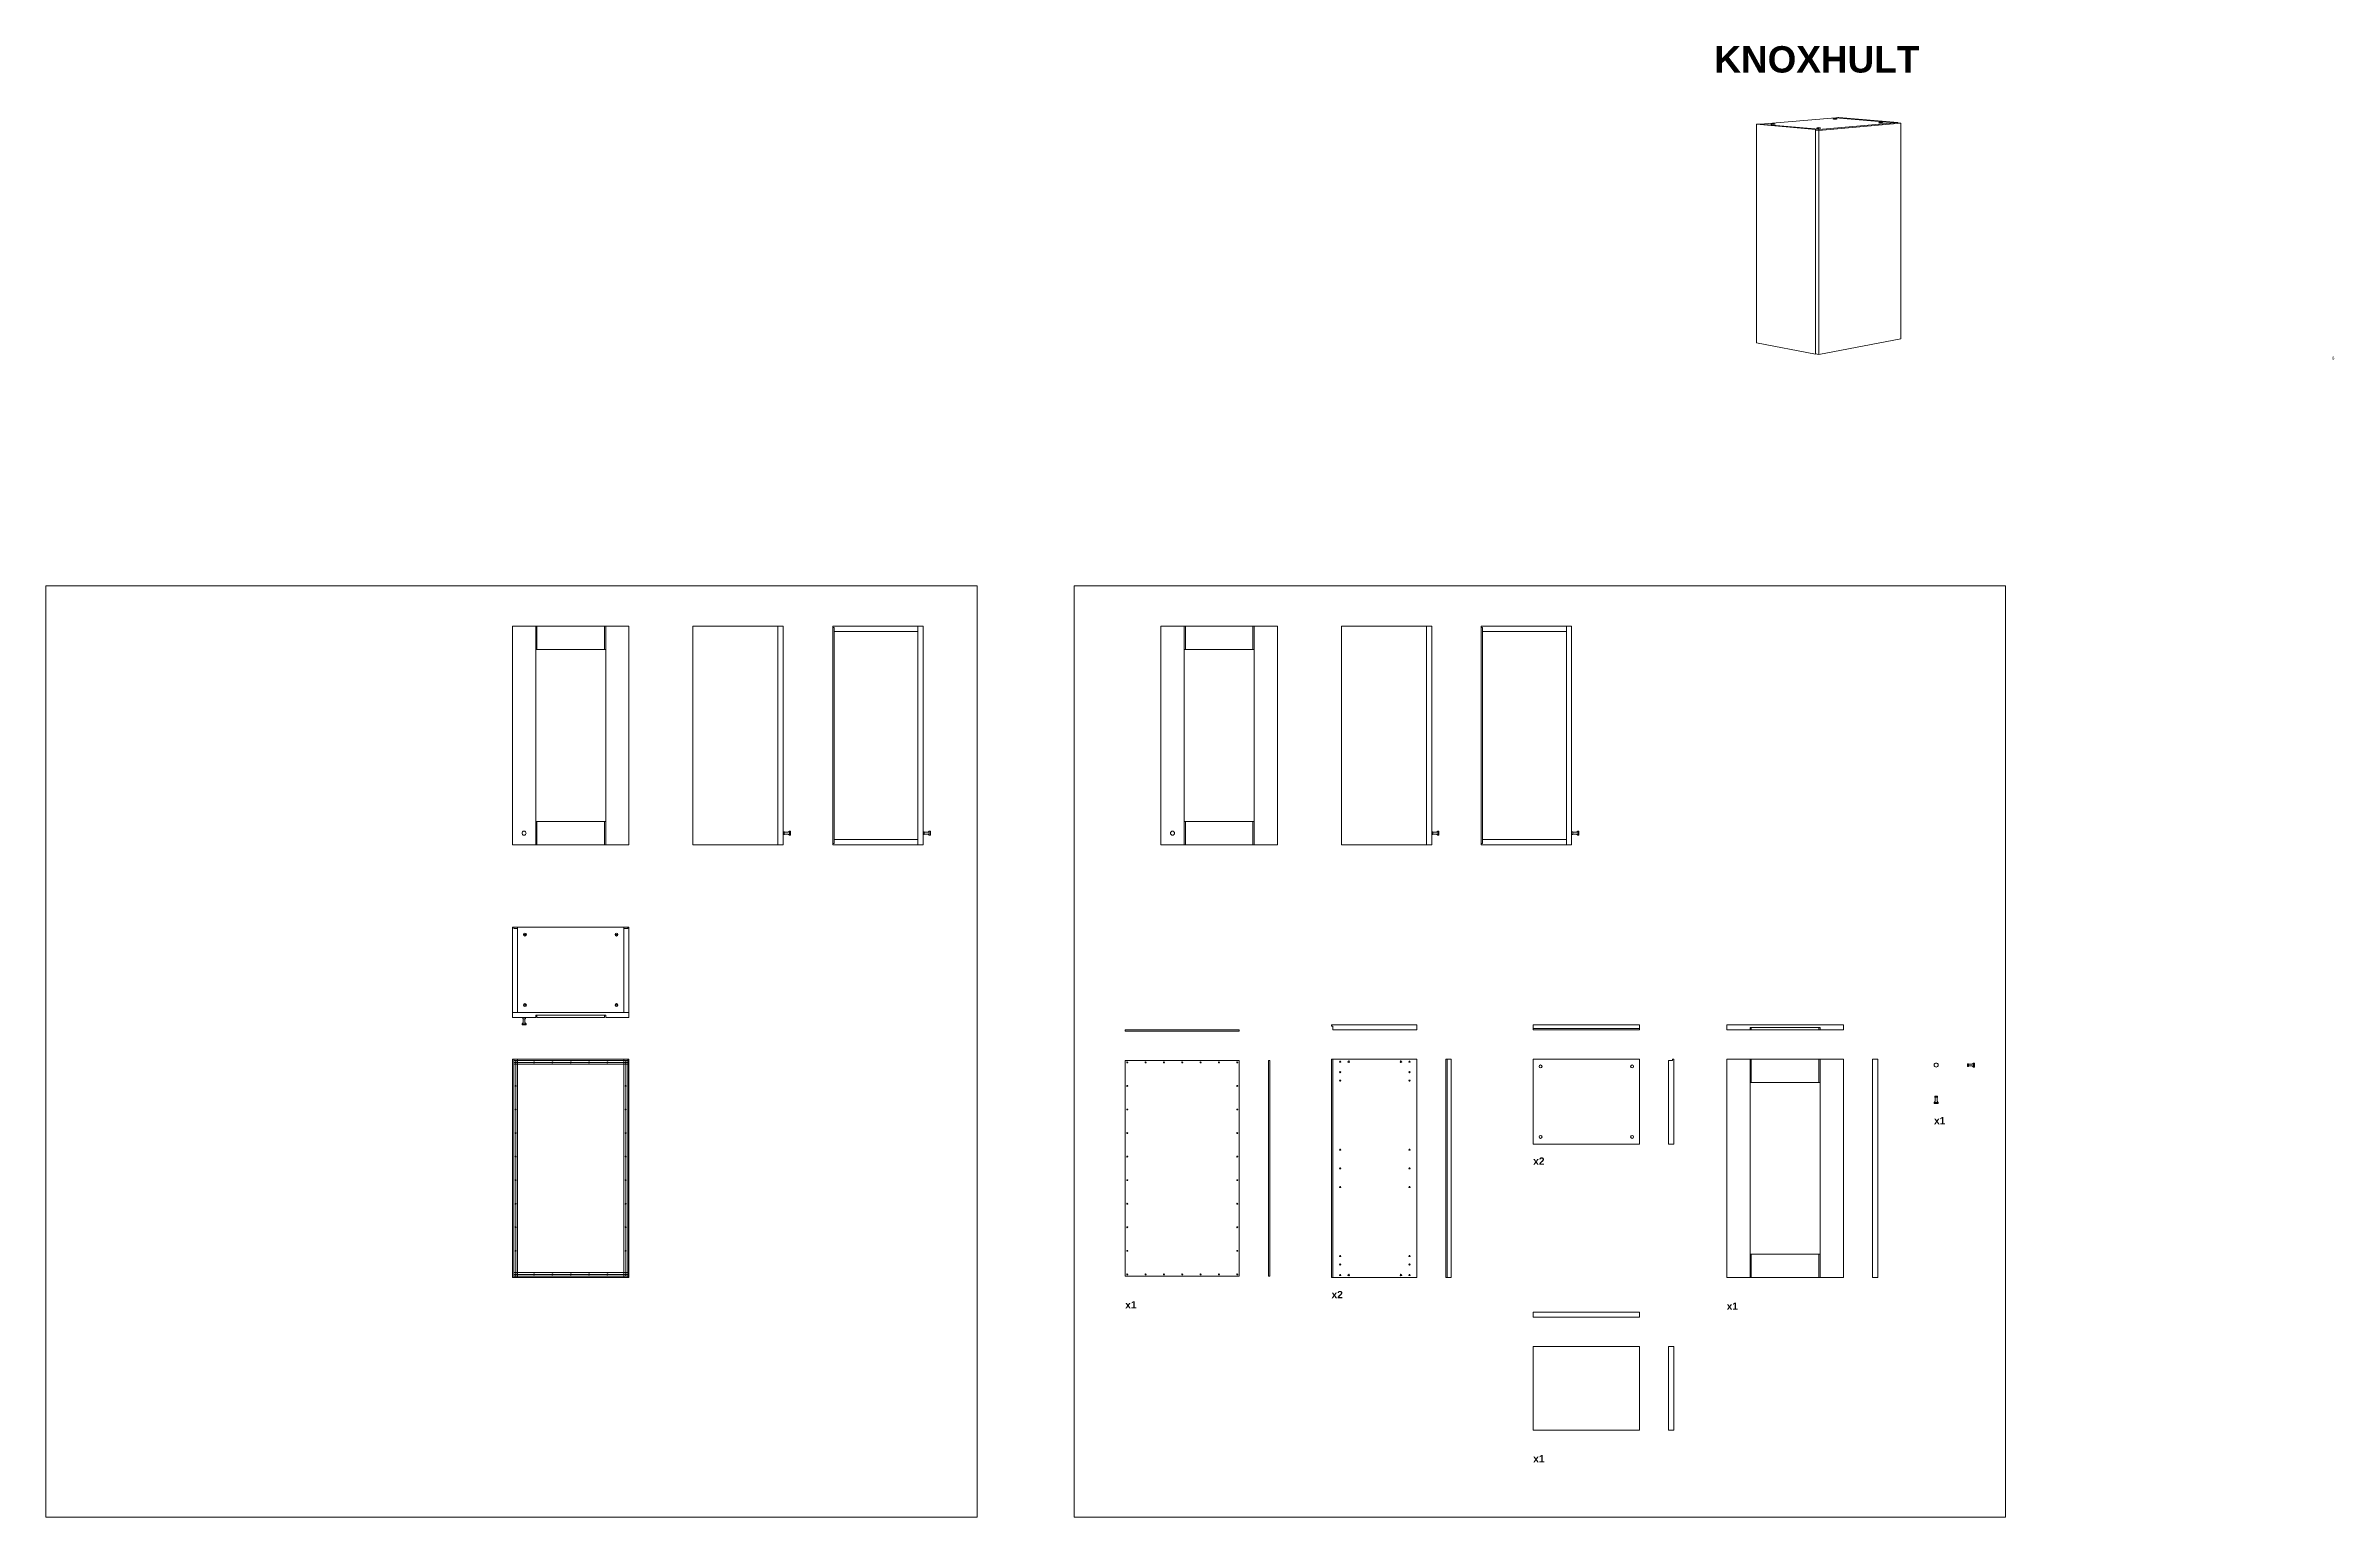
# Model space of a CAD drawing. Header units: centimetres. Extents: x -2268 to 3476, y -1681 to 1470.
# Drawn here: x 2491 to 3276, y -248 to 257 of the extents above; entities that cross this region are included whole.
import ezdxf

# ---------------------------------------------------------------- set-up
doc = ezdxf.new("R2010")
doc.units = ezdxf.units.CM
for name, color, linetype, lineweight in [('A-FURN_Num_Penna__252_Num_Penna__252_Num_Penna__3_Num_Penna__252_Num_Penna__252_Num_Penna__252_Num_Penna__252_Num_Penna__252_Num_Penna__252_Num_Penna__252_Num_Penna__252_Num_Penna__252_Num_Penna__252_Num_Penna__252_Num_Penna__5', 5, 'Continuous', 18), ('A-SECT-PATT_Num_Penna__6_Num_Penna__6_Num_Penna__6_Num_Penna__6_Num_Penna__6_Num_Penna__6_Num_Penna__6_Num_Penna__6_Num_Penna__3_Num_Penna__3_Num_Penna__3_Num_Penna__3_Num_Penna__3_Num_Penna__3', 3, 'Continuous', 18), ('A-SECT-PATT_Num_Penna__6_Num_Penna__6_Num_Penna__6_Num_Penna__6_Num_Penna__6_Num_Penna__6_Num_Penna__6_Num_Penna__6_Num_Penna__6_Num_Penna__5_Num_Penna__5_Num_Penna__5_Num_Penna__5_Num_Penna__5', 5, 'Continuous', 18), ('A-SECT-PATT_Num_Penna__6_Num_Penna__6_Num_Penna__6_Num_Penna__6_Num_Penna__6_Num_Penna__6_Num_Penna__6_Num_Penna__6_Num_Penna__6_Num_Penna__6_Num_Penna__6_Num_Penna__6_Num_Penna__6_Num_Penna__6', 6, 'Continuous', 18), ('PDF10_Solid Fills_Num_Penna__5_Num_Penna__5_Num_Penna__5_Num_Penna__5_Num_Penna__5_Num_Penna__5_Num_Penna__5_Num_Penna__5', 5, 'Continuous', 18), ('PDF16_Geometry_Num_Penna__5_Num_Penna__5_Num_Penna__5_Num_Penna__5_Num_Penna__5_Num_Penna__5_Num_Penna__5_Num_Penna__5_Num_Penna__5_Num_Penna__5_Num_Penna__5_Num_Penna__5_Num_Penna__5_Num_Penna__5', 5, 'Continuous', 18), ('PDF16_Geometry_Num_Penna__6_Num_Penna__6_Num_Penna__3_Num_Penna__3_Num_Penna__3_Num_Penna__3_Num_Penna__3_Num_Penna__3_Num_Penna__3_Num_Penna__3_Num_Penna__3_Num_Penna__3_Num_Penna__3_Num_Penna__3', 3, 'Continuous', 18), ('PDF16_Geometry_Num_Penna__6_Num_Penna__6_Num_Penna__6_Num_Penna__3_Num_Penna__3_Num_Penna__3_Num_Penna__3_Num_Penna__3_Num_Penna__2_Num_Penna__1_Num_Penna__255_Num_Penna__255_Num_Penna__255_Num_Penna__255', 255, 'Continuous', 18), ('PDF16_Geometry_Num_Penna__6_Num_Penna__6_Num_Penna__6_Num_Penna__3_Num_Penna__3_Num_Penna__3_Num_Penna__3_Num_Penna__3_Num_Penna__3_Num_Penna__3_Num_Penna__3_Num_Penna__3_Num_Penna__3_Num_Penna__3', 3, 'Continuous', 18), ('PDF16_Geometry_Num_Penna__6_Num_Penna__6_Num_Penna__6_Num_Penna__3_Num_Penna__3_Num_Penna__3_Num_Penna__3_Num_Penna__3_Num_Penna__9_Num_Penna__9_Num_Penna__9_Num_Penna__9_Num_Penna__9_Num_Penna__9', 9, 'Continuous', 18), ('PDF16_Geometry_Num_Penna__6_Num_Penna__6_Num_Penna__6_Num_Penna__6_Num_Penna__6_Num_Penna__6_Num_Penna__6_Num_Penna__6_Num_Penna__6_Num_Penna__6_Num_Penna__6_Num_Penna__6_Num_Penna__6_Num_Penna__6', 6, 'Continuous', 18), ('PDF16_Solid Fills_Num_Penna__5_Num_Penna__5_Num_Penna__5_Num_Penna__5_Num_Penna__5', 5, 'Continuous', 18), ('PDF17_Solid Fills_Num_Penna__5_Num_Penna__5_Num_Penna__5_Num_Penna__5_Num_Penna__5_Num_Penna__5', 5, 'Continuous', 18), ('PDF22_Geometry_Num_Penna__1_Num_Penna__255_Num_Penna__3_Num_Penna__3_Num_Penna__3', 3, 'Continuous', 18), ('PDF22_Geometry_Num_Penna__1_Num_Penna__255_Num_Penna__5_Num_Penna__5_Num_Penna__5', 5, 'Continuous', 18), ('PDF22_Geometry_Num_Penna__1_Num_Penna__255_Num_Penna__6_Num_Penna__6_Num_Penna__6', 6, 'Continuous', 18), ('PDF22_Geometry_Num_Penna__7_Num_Penna__7_Num_Penna__6_Num_Penna__6_Num_Penna__6', 6, 'Continuous', 18), ('PDF2_Geometry_Num_Penna__7_Num_Penna__7_Num_Penna__7_Num_Penna__7_Num_Penna__7', 7, 'Continuous', 18), ('PDF2_Text_Num_Penna__7_Num_Penna__7_Num_Penna__7_Num_Penna__7_Num_Penna__7', 7, 'Continuous', 18), ('PDF4_Text_Num_Penna__7_Num_Penna__7_Num_Penna__7_Num_Penna__7_Num_Penna__7', 7, 'Continuous', 18)]:
    doc.layers.add(name, color=color, linetype=linetype, lineweight=lineweight)
doc.styles.add('GENERATED_STYLE_1', font='Arial.ttf')
doc.styles.add('GENERATED_STYLE_2', font='Arial Bold.ttf')

msp = doc.modelspace()

# ---------------------------------------------------------------- texts
at = {"layer": 'PDF22_Geometry_Num_Penna__7_Num_Penna__7_Num_Penna__6_Num_Penna__6_Num_Penna__6', "color": 6, "linetype": 'Continuous', "lineweight": 18, "char_height": 2.5, "attachment_point": 2, "style": 'GENERATED_STYLE_1'}
for s, insert in [('\\A1;{\\fArial|b1|i0|c0|p34;x1}', (3140.3751, -110.2779)), ('\\A1;{\\fArial|b1|i0|c0|p34;x2}', (3002.8414, -124.1744)), ('\\A1;{\\fArial|b1|i0|c0|p34;x2}', (2933.6494, -169.9744)), ('\\A1;{\\fArial|b1|i0|c0|p34;x1}', (2862.855, -173.5041)), ('\\A1;{\\fArial|b1|i0|c0|p34;x1}', (3069.2414, -173.9541)), ('\\A1;{\\fArial|b1|i0|c0|p34;x1}', (3002.8414, -226.3041))]:
    msp.add_mtext(s, dxfattribs=dict(at, insert=insert))
at = {"layer": 'PDF2_Text_Num_Penna__7_Num_Penna__7_Num_Penna__7_Num_Penna__7_Num_Penna__7', "color": 7, "linetype": 'Continuous', "lineweight": 18, "insert": (3063.0614, 247.9937), "char_height": 9.061322, "attachment_point": 7, "style": 'GENERATED_STYLE_1'}
msp.add_mtext('\\A1;{\\fArial|b1|i0|c0|p34;KNOXHULT}', dxfattribs=at)
at = {"layer": 'PDF4_Text_Num_Penna__7_Num_Penna__7_Num_Penna__7_Num_Penna__7_Num_Penna__7', "color": 7, "linetype": 'Continuous', "lineweight": 18, "insert": (3274.9831, 149.5653), "char_height": 1.066038, "attachment_point": 7, "style": 'GENERATED_STYLE_2'}
msp.add_mtext('\\A1;{\\fArial|b0|i0|c0|p34;6}', dxfattribs=at)

# ---------------------------------------------------------------- linework, layer by layer
at = {"layer": 'A-FURN_Num_Penna__252_Num_Penna__252_Num_Penna__3_Num_Penna__252_Num_Penna__252_Num_Penna__252_Num_Penna__252_Num_Penna__252_Num_Penna__252_Num_Penna__252_Num_Penna__252_Num_Penna__252_Num_Penna__252_Num_Penna__252_Num_Penna__5', "color": 5, "linetype": 'Continuous', "lineweight": 18}
for centre in [(2937.5926, -91.3141), (2955.5426, -91.3141), (2937.5926, -164.5141), (2955.5426, -164.5141)]:
    msp.add_circle(centre, 0.25, dxfattribs=at)
at = {"layer": 'A-SECT-PATT_Num_Penna__6_Num_Penna__6_Num_Penna__6_Num_Penna__6_Num_Penna__6_Num_Penna__6_Num_Penna__6_Num_Penna__6_Num_Penna__3_Num_Penna__3_Num_Penna__3_Num_Penna__3_Num_Penna__3_Num_Penna__3', "color": 3, "linetype": 'Continuous', "lineweight": 18}
for p, q in [((2651.1106, -90.4141), (2652.4606, -90.4141)), ((2688.8606, -90.4141), (2690.2106, -90.4141)), ((2651.1106, -165.4141), (2652.4606, -165.4141)), ((2688.8606, -165.4141), (2690.2106, -165.4141))]:
    msp.add_line(p, q, dxfattribs=at)
at = {"layer": 'A-SECT-PATT_Num_Penna__6_Num_Penna__6_Num_Penna__6_Num_Penna__6_Num_Penna__6_Num_Penna__6_Num_Penna__6_Num_Penna__6_Num_Penna__6_Num_Penna__5_Num_Penna__5_Num_Penna__5_Num_Penna__5_Num_Penna__5', "color": 5, "linetype": 'Continuous', "lineweight": 18}
for centre in [(2654.6606, -12.8778), (2877.1585, -12.8778), (3139.1683, -92.4664)]:
    msp.add_circle(centre, 0.7, dxfattribs=at)
at = {"layer": 'A-SECT-PATT_Num_Penna__6_Num_Penna__6_Num_Penna__6_Num_Penna__6_Num_Penna__6_Num_Penna__6_Num_Penna__6_Num_Penna__6_Num_Penna__6_Num_Penna__6_Num_Penna__6_Num_Penna__6_Num_Penna__6_Num_Penna__6', "color": 6, "linetype": 'Continuous', "lineweight": 18}
for p, q in [((2650.6606, 58.1222), (2690.6606, 58.1222)), ((2650.6606, 58.1222), (2650.6606, -16.8778)), ((2658.6606, 58.1222), (2658.6606, -16.8778)), ((2659.0606, 58.1222), (2659.0606, 50.1222)), ((2682.2606, 58.1222), (2682.2606, 50.1222)), ((2682.6606, 58.1222), (2682.6606, -16.8778)), ((2690.6606, 58.1222), (2690.6606, -16.8778)), ((2873.1585, 58.1222), (2913.1585, 58.1222)), ((2873.1585, 58.1222), (2873.1585, -16.8778)), ((2881.1585, 58.1222), (2881.1585, -16.8778)), ((2881.5585, 58.1222), (2881.5585, 50.1222)), ((2904.7585, 58.1222), (2904.7585, 50.1222)), ((2905.1585, 58.1222), (2905.1585, -16.8778)), ((2913.1585, 58.1222), (2913.1585, -16.8778)), ((2658.6606, 50.1222), (2682.6606, 50.1222)), ((2881.1585, 50.1222), (2905.1585, 50.1222)), ((2658.6606, -8.8778), (2682.6606, -8.8778)), ((2659.0606, -8.8778), (2659.0606, -16.8778)), ((2682.2606, -8.8778), (2682.2606, -16.8778)), ((2881.1585, -8.8778), (2905.1585, -8.8778)), ((2881.5585, -8.8778), (2881.5585, -16.8778)), ((2904.7585, -8.8778), (2904.7585, -16.8778)), ((2650.6606, -16.8778), (2690.6606, -16.8778)), ((2873.1585, -16.8778), (2913.1585, -16.8778)), ((2658.6606, -75.3843), (2658.6606, -76.1843)), ((2659.0606, -75.3843), (2659.0606, -76.1843)), ((2682.2606, -75.3843), (2682.2606, -76.1843)), ((2682.6606, -75.3843), (2682.6606, -76.1843)), ((2860.9482, -80.4141), (2860.9482, -80.8641)), ((2860.9482, -80.4141), (2900.0482, -80.4141)), ((2860.9482, -80.8641), (2900.0482, -80.8641)), ((2900.0482, -80.4141), (2900.0482, -80.8641)), ((3075.3346, -79.6141), (3075.3346, -80.4141)), ((3075.7346, -79.6141), (3075.7346, -80.4141)), ((3098.9346, -79.6141), (3098.9346, -80.4141)), ((3099.3346, -79.6141), (3099.3346, -80.4141)), ((2650.6606, -90.4141), (2651.1106, -90.4141)), ((2650.6606, -90.4141), (2650.6606, -165.4141)), ((2651.1106, -90.4141), (2651.1106, -165.4141)), ((2651.1106, -90.8641), (2652.4606, -90.8641)), ((2652.4606, -90.4141), (2652.4606, -90.8641)), ((2652.4606, -90.4141), (2688.8606, -90.4141)), ((2652.4606, -90.8641), (2690.6606, -90.8641)), ((2688.8606, -90.4141), (2688.8606, -90.8641)), ((2690.2106, -90.4141), (2690.2106, -165.4141)), ((2690.2106, -90.4141), (2690.6606, -90.4141)), ((2690.6606, -90.4141), (2690.6606, -165.4141)), ((2860.9482, -90.8641), (2860.9482, -164.9641)), ((2860.9482, -90.8641), (2900.0482, -90.8641)), ((2900.0482, -90.8641), (2900.0482, -164.9641)), ((2910.0482, -90.8641), (2910.0482, -164.9641)), ((2910.0482, -90.8641), (2910.4982, -90.8641)), ((2910.4982, -90.8641), (2910.4982, -164.9641)), ((2931.7426, -90.4141), (2931.7426, -165.4141)), ((2931.7426, -90.4141), (2960.9426, -90.4141)), ((2932.1926, -90.4141), (2932.1926, -165.4141)), ((2960.9426, -90.4141), (2960.9426, -165.4141)), ((3067.3346, -90.4141), (3107.3346, -90.4141)), ((3067.3346, -90.4141), (3067.3346, -165.4141)), ((3075.3346, -90.4141), (3075.3346, -165.4141)), ((3075.7346, -90.4141), (3075.7346, -98.4141)), ((3098.9346, -90.4141), (3098.9346, -98.4141)), ((3099.3346, -90.4141), (3099.3346, -165.4141)), ((3107.3346, -90.4141), (3107.3346, -165.4141)), ((3075.3346, -98.4141), (3099.3346, -98.4141)), ((3075.3346, -157.4141), (3099.3346, -157.4141)), ((3075.7346, -157.4141), (3075.7346, -165.4141)), ((3098.9346, -157.4141), (3098.9346, -165.4141)), ((2650.6606, -165.4141), (2651.1106, -165.4141)), ((2651.1106, -164.9641), (2652.4606, -164.9641)), ((2652.4606, -165.4141), (2652.4606, -164.9641)), ((2652.4606, -164.9641), (2690.2106, -164.9641)), ((2652.4606, -165.4141), (2688.8606, -165.4141)), ((2688.8606, -165.4141), (2688.8606, -164.9641)), ((2690.2106, -165.4141), (2690.6606, -165.4141)), ((2860.9482, -164.9641), (2862.2982, -164.9641)), ((2862.2982, -164.9641), (2900.0482, -164.9641)), ((2910.0482, -164.9641), (2910.4982, -164.9641)), ((2931.7426, -165.4141), (2960.9426, -165.4141)), ((3067.3346, -165.4141), (3107.3346, -165.4141))]:
    msp.add_line(p, q, dxfattribs=at)
at = {"layer": 'PDF10_Solid Fills_Num_Penna__5_Num_Penna__5_Num_Penna__5_Num_Penna__5_Num_Penna__5_Num_Penna__5_Num_Penna__5_Num_Penna__5', "color": 5, "linetype": 'Continuous', "lineweight": 18}
for p, q in [((2655.2139, -47.6343), (2654.7072, -47.6343)), ((2655.2139, -47.7343), (2654.7072, -47.7343)), ((2686.1072, -47.6343), (2686.6139, -47.6343)), ((2686.1072, -47.7343), (2686.6139, -47.7343)), ((2655.2139, -71.8343), (2654.7072, -71.8343)), ((2655.2139, -71.9343), (2654.7072, -71.9343)), ((2686.1072, -71.8343), (2686.6139, -71.8343)), ((2686.1072, -71.9343), (2686.6139, -71.9343))]:
    msp.add_line(p, q, dxfattribs=at)
for centre in [(2654.9606, -47.6843), (2686.3606, -47.6843), (2654.9606, -71.8843), (2686.3606, -71.8843), (3003.4346, -92.9141), (3034.8346, -92.9141), (3003.4346, -117.1141), (3034.8346, -117.1141)]:
    msp.add_circle(centre, 0.5, dxfattribs=at)
for centre, start, end in [((2654.7072, -47.6843), 90, 270), ((2655.2139, -47.6843), 270, 90), ((2686.1072, -47.6843), 90, 270), ((2686.6139, -47.6843), 270, 90), ((2654.7072, -71.8843), 90, 270), ((2655.2139, -71.8843), 270, 90), ((2686.1072, -71.8843), 90, 270), ((2686.6139, -71.8843), 270, 90)]:
    msp.add_arc(centre, 0.05, start, end, dxfattribs=at)
at = {"layer": 'PDF16_Geometry_Num_Penna__5_Num_Penna__5_Num_Penna__5_Num_Penna__5_Num_Penna__5_Num_Penna__5_Num_Penna__5_Num_Penna__5_Num_Penna__5_Num_Penna__5_Num_Penna__5_Num_Penna__5_Num_Penna__5_Num_Penna__5', "color": 5, "linetype": 'Continuous', "lineweight": 18}
for p, q in [((2743.9395, -12.43), (2743.574, -12.43)), ((2743.574, -12.43), (2743.574, -13.3256)), ((2743.9395, -13.3256), (2743.574, -13.3256)), ((2743.9395, -12.43), (2743.9395, -13.3256)), ((2745.2469, -12.5785), (2744.088, -12.5785)), ((2745.2469, -13.1771), (2744.088, -13.1771)), ((2745.6829, -12.1778), (2745.2469, -12.5785)), ((2745.6829, -13.5778), (2745.2469, -13.1771)), ((2746.074, -12.1778), (2745.6829, -12.1778)), ((2745.6829, -12.1778), (2745.6829, -13.5778)), ((2746.074, -13.5778), (2745.6829, -13.5778)), ((2746.074, -12.1778), (2746.074, -13.5778)), ((2791.949, -12.43), (2791.5836, -12.43)), ((2791.5836, -12.43), (2791.5836, -13.3256)), ((2791.949, -13.3256), (2791.5836, -13.3256)), ((2791.949, -12.43), (2791.949, -13.3256)), ((2793.2564, -12.5785), (2792.0975, -12.5785)), ((2793.2564, -13.1771), (2792.0975, -13.1771)), ((2793.6924, -12.1778), (2793.2564, -12.5785)), ((2793.6924, -13.5778), (2793.2564, -13.1771)), ((2794.0836, -12.1778), (2793.6924, -12.1778)), ((2793.6924, -12.1778), (2793.6924, -13.5778)), ((2794.0836, -13.5778), (2793.6924, -13.5778)), ((2794.0836, -12.1778), (2794.0836, -13.5778)), ((2966.4374, -12.43), (2966.0719, -12.43)), ((2966.0719, -12.43), (2966.0719, -13.3256)), ((2966.4374, -13.3256), (2966.0719, -13.3256)), ((2966.4374, -12.43), (2966.4374, -13.3256)), ((2967.7448, -12.5785), (2966.5858, -12.5785)), ((2967.7448, -13.1771), (2966.5858, -13.1771)), ((2968.1808, -12.1778), (2967.7448, -12.5785)), ((2968.1808, -13.5778), (2967.7448, -13.1771)), ((2968.5719, -12.1778), (2968.1808, -12.1778)), ((2968.1808, -12.1778), (2968.1808, -13.5778)), ((2968.5719, -13.5778), (2968.1808, -13.5778)), ((2968.5719, -12.1778), (2968.5719, -13.5778)), ((3014.4469, -12.43), (3014.0815, -12.43)), ((3014.0815, -12.43), (3014.0815, -13.3256)), ((3014.4469, -13.3256), (3014.0815, -13.3256)), ((3014.4469, -12.43), (3014.4469, -13.3256)), ((3015.7543, -12.5785), (3014.5954, -12.5785)), ((3015.7543, -13.1771), (3014.5954, -13.1771)), ((3016.1903, -12.1778), (3015.7543, -12.5785)), ((3016.1903, -13.5778), (3015.7543, -13.1771)), ((3016.5815, -12.1778), (3016.1903, -12.1778)), ((3016.1903, -12.1778), (3016.1903, -13.5778)), ((3016.5815, -13.5778), (3016.1903, -13.5778)), ((3016.5815, -12.1778), (3016.5815, -13.5778)), ((2653.9606, -78.2932), (2654.3612, -77.8571)), ((2655.3606, -78.2932), (2653.9606, -78.2932)), ((2653.9606, -78.6843), (2653.9606, -78.2932)), ((2655.1084, -76.1843), (2654.2128, -76.1843)), ((2654.2128, -76.5498), (2654.2128, -76.1843)), ((2655.1084, -76.5498), (2654.2128, -76.5498)), ((2654.3612, -77.8571), (2654.3612, -76.6982)), ((2654.9599, -77.8571), (2654.9599, -76.6982)), ((2655.3606, -78.2932), (2654.9599, -77.8571)), ((2655.1084, -76.5498), (2655.1084, -76.1843)), ((2655.3606, -78.6843), (2655.3606, -78.2932)), ((2655.3606, -78.6843), (2653.9606, -78.6843)), ((3150.2338, -92.0186), (3149.8683, -92.0186)), ((3149.8683, -92.0186), (3149.8683, -92.9142)), ((3150.2338, -92.9142), (3149.8683, -92.9142)), ((3150.2338, -92.0186), (3150.2338, -92.9142)), ((3151.5412, -92.1671), (3150.3822, -92.1671)), ((3151.5412, -92.7658), (3150.3822, -92.7658)), ((3151.9772, -91.7664), (3151.5412, -92.1671)), ((3151.9772, -93.1664), (3151.5412, -92.7658)), ((3152.3683, -91.7664), (3151.9772, -91.7664)), ((3151.9772, -91.7664), (3151.9772, -93.1664)), ((3152.3683, -93.1664), (3151.9772, -93.1664)), ((3152.3683, -91.7664), (3152.3683, -93.1664)), ((3138.4683, -105.2753), (3138.869, -104.8393)), ((3139.8683, -105.2753), (3138.4683, -105.2753)), ((3138.4683, -105.6664), (3138.4683, -105.2753)), ((3139.8683, -105.6664), (3138.4683, -105.6664)), ((3139.6161, -103.1664), (3138.7205, -103.1664)), ((3138.7205, -103.5319), (3138.7205, -103.1664)), ((3139.6161, -103.5319), (3138.7205, -103.5319)), ((3138.869, -104.8393), (3138.869, -103.6804)), ((3139.4677, -104.8393), (3139.4677, -103.6804)), ((3139.8683, -105.2753), (3139.4677, -104.8393)), ((3139.6161, -103.5319), (3139.6161, -103.1664)), ((3139.8683, -105.6664), (3139.8683, -105.2753))]:
    msp.add_line(p, q, dxfattribs=at)
for centre, start, end in [((2744.088, -12.43), 180, 270), ((2744.088, -13.3256), 90, 180), ((2792.0975, -12.43), 180, 270), ((2792.0975, -13.3256), 90, 180), ((2966.5858, -12.43), 180, 270), ((2966.5858, -13.3256), 90, 180), ((3014.5954, -12.43), 180, 270), ((3014.5954, -13.3256), 90, 180), ((2654.2128, -76.6982), 0, 90), ((2655.1084, -76.6982), 90, 180), ((3150.3822, -92.0186), 180, 270), ((3150.3822, -92.9142), 90, 180), ((3138.7205, -103.6804), 0, 90), ((3139.6161, -103.6804), 90, 180)]:
    msp.add_arc(centre, 0.1485, start, end, dxfattribs=at)
at = {"layer": 'PDF16_Geometry_Num_Penna__6_Num_Penna__6_Num_Penna__3_Num_Penna__3_Num_Penna__3_Num_Penna__3_Num_Penna__3_Num_Penna__3_Num_Penna__3_Num_Penna__3_Num_Penna__3_Num_Penna__3_Num_Penna__3_Num_Penna__3', "color": 3, "linetype": 'Continuous', "lineweight": 18}
for p, q in [((2651.1106, -45.1843), (2652.4606, -45.1843)), ((2688.8606, -45.1843), (2690.2106, -45.1843))]:
    msp.add_line(p, q, dxfattribs=at)
at = {"layer": 'PDF16_Geometry_Num_Penna__6_Num_Penna__6_Num_Penna__6_Num_Penna__3_Num_Penna__3_Num_Penna__3_Num_Penna__3_Num_Penna__3_Num_Penna__2_Num_Penna__1_Num_Penna__255_Num_Penna__255_Num_Penna__255_Num_Penna__255', "color": 255, "linetype": 'Continuous', "lineweight": 18}
msp.add_line((2651.7856, -90.8641), (2651.7856, -165.4141), dxfattribs=at)
at = {"layer": 'PDF16_Geometry_Num_Penna__6_Num_Penna__6_Num_Penna__6_Num_Penna__3_Num_Penna__3_Num_Penna__3_Num_Penna__3_Num_Penna__3_Num_Penna__3_Num_Penna__3_Num_Penna__3_Num_Penna__3_Num_Penna__3_Num_Penna__3', "color": 3, "linetype": 'Continuous', "lineweight": 18}
for p, q in [((2651.1106, -92.2141), (2690.2106, -92.2141)), ((2652.4606, -90.8641), (2652.4606, -164.9641)), ((2688.8606, -90.8641), (2688.8606, -164.9641)), ((2651.1106, -163.6141), (2690.2106, -163.6141))]:
    msp.add_line(p, q, dxfattribs=at)
at = {"layer": 'PDF16_Geometry_Num_Penna__6_Num_Penna__6_Num_Penna__6_Num_Penna__3_Num_Penna__3_Num_Penna__3_Num_Penna__3_Num_Penna__3_Num_Penna__9_Num_Penna__9_Num_Penna__9_Num_Penna__9_Num_Penna__9_Num_Penna__9', "color": 9, "linetype": 'Continuous', "lineweight": 18}
for p, q in [((2651.1106, -91.5391), (2690.2106, -91.5391)), ((2689.5356, -90.8641), (2689.5356, -164.9641)), ((2651.1106, -164.2891), (2690.2106, -164.2891))]:
    msp.add_line(p, q, dxfattribs=at)
at = {"layer": 'PDF16_Geometry_Num_Penna__6_Num_Penna__6_Num_Penna__6_Num_Penna__6_Num_Penna__6_Num_Penna__6_Num_Penna__6_Num_Penna__6_Num_Penna__6_Num_Penna__6_Num_Penna__6_Num_Penna__6_Num_Penna__6_Num_Penna__6', "color": 6, "linetype": 'Continuous', "lineweight": 18}
for p, q in [((2712.574, -16.8778), (2712.574, 58.1222)), ((2712.574, 58.1222), (2743.574, 58.1222)), ((2741.774, 58.1222), (2741.774, -16.8778)), ((2743.574, 58.1222), (2743.574, -16.8778)), ((2760.5836, -16.8778), (2760.5836, 58.1222)), ((2760.5836, 58.1222), (2791.5836, 58.1222)), ((2760.5836, 57.6722), (2761.0336, 57.6722)), ((2761.0336, -16.4278), (2761.0336, 57.6722)), ((2761.0336, 56.3222), (2789.7836, 56.3222)), ((2789.7836, 58.1222), (2789.7836, -16.8778)), ((2791.5836, 58.1222), (2791.5836, -16.8778)), ((2935.0719, -16.8778), (2935.0719, 58.1222)), ((2935.0719, 58.1222), (2966.0719, 58.1222)), ((2964.2719, 58.1222), (2964.2719, -16.8778)), ((2966.0719, 58.1222), (2966.0719, -16.8778)), ((2983.0815, -16.8778), (2983.0815, 58.1222)), ((2983.0815, 58.1222), (3014.0815, 58.1222)), ((2983.0815, 57.6722), (2983.5315, 57.6722)), ((2983.5315, -16.4278), (2983.5315, 57.6722)), ((2983.5315, 56.3222), (3012.2815, 56.3222)), ((3012.2815, 58.1222), (3012.2815, -16.8778)), ((3014.0815, 58.1222), (3014.0815, -16.8778)), ((2761.0336, -15.0778), (2789.7836, -15.0778)), ((2983.5315, -15.0778), (3012.2815, -15.0778)), ((2712.574, -16.8778), (2743.574, -16.8778)), ((2760.5836, -16.4278), (2761.0336, -16.4278)), ((2760.5836, -16.8778), (2791.5836, -16.8778)), ((2935.0719, -16.8778), (2966.0719, -16.8778)), ((2983.0815, -16.4278), (2983.5315, -16.4278)), ((2983.0815, -16.8778), (3014.0815, -16.8778)), ((2650.6606, -45.1843), (2651.1106, -45.1843)), ((2650.6606, -45.1843), (2650.6606, -76.1843)), ((2651.1106, -45.1843), (2651.1106, -45.6343)), ((2651.1106, -45.6343), (2652.4606, -45.6343)), ((2652.4606, -45.1843), (2652.4606, -74.3843)), ((2652.4606, -45.1843), (2690.6606, -45.1843)), ((2688.8606, -45.1843), (2688.8606, -74.3843)), ((2690.2106, -45.6343), (2688.8606, -45.6343)), ((2690.2106, -45.1843), (2690.2106, -45.6343)), ((2690.2106, -45.1843), (2690.6606, -45.1843)), ((2690.6606, -45.1843), (2690.6606, -76.1843)), ((2650.6606, -74.3843), (2690.6606, -74.3843)), ((2650.6606, -76.1843), (2658.6606, -76.1843)), ((2658.6606, -75.3843), (2682.6606, -75.3843)), ((2659.0606, -76.1843), (2682.2606, -76.1843)), ((2682.6606, -76.1843), (2690.6606, -76.1843)), ((2931.7426, -78.6141), (2960.9426, -78.6141)), ((2931.7426, -79.0641), (2931.7426, -78.6141)), ((2931.7426, -79.0641), (2932.1926, -79.0641)), ((2932.1926, -79.0641), (2932.1926, -80.4141)), ((2932.1926, -80.4141), (2960.9426, -80.4141)), ((2960.9426, -80.4141), (2960.9426, -78.6141)), ((3000.9346, -79.9641), (3037.3346, -79.9641)), ((3067.3346, -78.6141), (3067.3346, -80.4141)), ((3067.3346, -78.6141), (3107.3346, -78.6141)), ((3067.3346, -80.4141), (3075.3346, -80.4141)), ((3075.3346, -79.6141), (3099.3346, -79.6141)), ((3075.7346, -80.4141), (3098.9346, -80.4141)), ((3099.3346, -80.4141), (3107.3346, -80.4141)), ((3107.3346, -78.6141), (3107.3346, -80.4141)), ((2972.7426, -90.4141), (2970.9426, -90.4141)), ((2970.9426, -165.4141), (2970.9426, -90.4141)), ((2971.3926, -165.4141), (2971.3926, -90.4141)), ((2972.7426, -165.4141), (2972.7426, -90.4141)), ((3000.9346, -90.4141), (3000.9346, -119.6141)), ((3000.9346, -90.4141), (3037.3346, -90.4141)), ((3037.3346, -90.4141), (3037.3346, -119.6141)), ((3048.6846, -90.4141), (3048.6846, -90.8641)), ((3117.3346, -90.4141), (3119.1346, -90.4141)), ((3117.3346, -90.4141), (3117.3346, -165.4141)), ((3119.1346, -90.4141), (3119.1346, -165.4141)), ((3000.9346, -119.6141), (3037.3346, -119.6141)), ((2970.9426, -165.4141), (2972.7426, -165.4141)), ((3117.3346, -165.4141), (3119.1346, -165.4141)), ((3037.3346, -189.0141), (3000.9346, -189.0141)), ((3000.9346, -217.7641), (3000.9346, -189.0141)), ((3037.3346, -217.7641), (3037.3346, -189.0141)), ((3037.3346, -217.7641), (3000.9346, -217.7641))]:
    msp.add_line(p, q, dxfattribs=at)
at = {"layer": 'PDF16_Solid Fills_Num_Penna__5_Num_Penna__5_Num_Penna__5_Num_Penna__5_Num_Penna__5', "color": 5, "linetype": 'Continuous', "lineweight": 18}
for p, q in [((2490.5489, 71.9345), (2810.1183, 71.9345)), ((2490.5489, -247.6349), (2490.5489, 71.9345)), ((2810.1183, 71.9345), (2810.1183, -247.6349)), ((2843.4315, 71.9345), (3163.0009, 71.9345)), ((2843.4315, -247.6349), (2843.4315, 71.9345)), ((3163.0009, 71.9345), (3163.0009, -247.6349)), ((2810.1183, -247.6349), (2490.5489, -247.6349)), ((3163.0009, -247.6349), (2843.4315, -247.6349))]:
    msp.add_line(p, q, dxfattribs=at)
at = {"layer": 'PDF17_Solid Fills_Num_Penna__5_Num_Penna__5_Num_Penna__5_Num_Penna__5_Num_Penna__5_Num_Penna__5', "color": 5, "linetype": 'Continuous', "lineweight": 18}
for centre in [(2651.7856, -91.5391), (2658.0772, -91.5391), (2664.3689, -91.5391), (2670.6606, -91.5391), (2676.9522, -91.5391), (2683.2439, -91.5391), (2689.5356, -91.5391), (2861.6232, -91.5391), (2867.9148, -91.5391), (2874.2065, -91.5391), (2880.4982, -91.5391), (2886.7898, -91.5391), (2893.0815, -91.5391), (2899.3732, -91.5391), (2651.7856, -99.6225), (2689.5356, -99.6225), (2861.6232, -99.6225), (2899.3732, -99.6225), (2651.7856, -107.7058), (2689.5356, -107.7058), (2861.6232, -107.7058), (2899.3732, -107.7058), (2651.7856, -115.7891), (2689.5356, -115.7891), (2861.6232, -115.7891), (2899.3732, -115.7891), (2651.7856, -123.8725), (2689.5356, -123.8725), (2861.6232, -123.8725), (2899.3732, -123.8725), (2651.7856, -131.9558), (2689.5356, -131.9558), (2861.6232, -131.9558), (2899.3732, -131.9558), (2651.7856, -140.0391), (2689.5356, -140.0391), (2861.6232, -140.0391), (2899.3732, -140.0391), (2651.7856, -148.1225), (2689.5356, -148.1225), (2861.6232, -148.1225), (2899.3732, -148.1225), (2651.7856, -156.2058), (2689.5356, -156.2058), (2861.6232, -156.2058), (2899.3732, -156.2058), (2651.7856, -164.2891), (2658.0772, -164.2891), (2664.3689, -164.2891), (2670.6606, -164.2891), (2676.9522, -164.2891), (2683.2439, -164.2891), (2689.5356, -164.2891), (2861.6232, -164.2891), (2867.9148, -164.2891), (2874.2065, -164.2891), (2880.4982, -164.2891), (2886.7898, -164.2891), (2893.0815, -164.2891), (2899.3732, -164.2891)]:
    msp.add_circle(centre, 0.15, dxfattribs=at)
at = {"layer": 'PDF22_Geometry_Num_Penna__1_Num_Penna__255_Num_Penna__3_Num_Penna__3_Num_Penna__3', "color": 5, "linetype": 'Continuous', "lineweight": 18}
for p, q in [((3075.3346, -80.4141), (3075.7346, -80.4141)), ((3098.9346, -80.4141), (3099.3346, -80.4141))]:
    msp.add_line(p, q, dxfattribs=at)
at = {"layer": 'PDF22_Geometry_Num_Penna__1_Num_Penna__255_Num_Penna__5_Num_Penna__5_Num_Penna__5', "color": 5, "linetype": 'Continuous', "lineweight": 18}
for centre in [(2934.6926, -91.3141), (2958.4426, -91.3141), (2934.6926, -94.9141), (2934.6926, -97.8141), (2958.4426, -94.9141), (2958.4426, -97.8141), (2934.6926, -121.5141), (2958.4426, -121.5141), (2934.6926, -127.9141), (2958.4426, -127.9141), (2934.6926, -134.3141), (2958.4426, -134.3141), (2934.6926, -158.0141), (2934.6926, -160.9141), (2934.6926, -164.5141), (2958.4426, -158.0141), (2958.4426, -160.9141), (2958.4426, -164.5141)]:
    msp.add_circle(centre, 0.2, dxfattribs=at)
at = {"layer": 'PDF22_Geometry_Num_Penna__1_Num_Penna__255_Num_Penna__6_Num_Penna__6_Num_Penna__6', "color": 6, "linetype": 'Continuous', "lineweight": 18}
for p, q in [((3000.9346, -78.6141), (3000.9346, -80.4141)), ((3037.3346, -78.6141), (3000.9346, -78.6141)), ((3000.9346, -80.4141), (3037.3346, -80.4141)), ((3037.3346, -80.4141), (3037.3346, -78.6141)), ((3048.6846, -90.8641), (3047.3346, -90.8641)), ((3047.3346, -90.8641), (3047.3346, -119.6141)), ((3049.1346, -90.4141), (3048.6846, -90.4141)), ((3049.1346, -119.6141), (3049.1346, -90.4141)), ((3047.3346, -119.6141), (3049.1346, -119.6141)), ((3000.9346, -177.2141), (3000.9346, -179.0141)), ((3037.3346, -177.2141), (3000.9346, -177.2141)), ((3000.9346, -179.0141), (3037.3346, -179.0141)), ((3037.3346, -179.0141), (3037.3346, -177.2141)), ((3049.1346, -189.0141), (3047.3346, -189.0141)), ((3047.3346, -189.0141), (3047.3346, -217.7641)), ((3049.1346, -217.7641), (3049.1346, -189.0141)), ((3047.3346, -217.7641), (3049.1346, -217.7641))]:
    msp.add_line(p, q, dxfattribs=at)
at = {"layer": 'PDF2_Geometry_Num_Penna__7_Num_Penna__7_Num_Penna__7_Num_Penna__7_Num_Penna__7', "color": 7, "linetype": 'Continuous', "lineweight": 18, "flags": 128}
for points in [[(3077.9674, 230.3681), (3077.763, 230.3866), (3077.4695, 230.3622)], [(3077.4695, 230.3622), (3097.7226, 228.5473)], [(3097.7226, 151.4532), (3077.4695, 155.3622), (3077.4695, 230.3622)], [(3078.8463, 230.4415), (3077.9673, 230.3681)], [(3078.8463, 230.4415), (3098.8963, 228.6504)], [(3104.6617, 232.5746), (3078.9311, 230.4339)], [(3098.8963, 228.4963), (3098.8963, 228.6503), (3097.7226, 228.5473)], [(3097.7226, 228.5473), (3097.7226, 151.4532)], [(3098.9478, 151.3992), (3098.9478, 228.2963), (3097.7962, 228.3997)], [(3098.8963, 228.6054), (3124.8874, 230.8872)], [(3127.0302, 230.7731), (3098.9478, 228.2963)], [(3124.8874, 230.8872), (3104.6617, 232.5746)], [(3104.8661, 232.606), (3105.6851, 232.6738)], [(3104.8661, 232.5574), (3104.8661, 232.606)], [(3105.6851, 232.6737), (3105.4808, 232.6908), (3105.7538, 232.7136)], [(3126.0149, 231.0292), (3105.7539, 232.7137)], [(3124.8874, 230.8872), (3124.8874, 230.7819)], [(3124.9234, 230.9338), (3126.015, 231.0292)], [(3127.0302, 230.7731), (3125.8785, 230.8687)], [(3126.0149, 230.8575), (3126.0149, 231.0292)], [(3127.0302, 156.7156), (3127.0302, 230.773)], [(3098.1993, 151.5435), (3097.7226, 151.4532)], [(3127.0302, 156.7156), (3098.9478, 151.3991), (3097.7962, 151.6213)]]:
    msp.add_lwpolyline(points, dxfattribs=at)
at = {"layer": 'PDF2_Geometry_Num_Penna__7_Num_Penna__7_Num_Penna__7_Num_Penna__7_Num_Penna__7', "color": 7, "linetype": 'Continuous', "lineweight": 18}
for points in [[(3082.475, 230.4445), (3082.475, 230.4956), (3082.8043, 230.5371), (3083.2107, 230.5371)], [(3083.2107, 230.352), (3082.8043, 230.352), (3082.475, 230.3934), (3082.475, 230.4445)], [(3083.2107, 230.5371), (3083.617, 230.5371), (3083.9463, 230.4956), (3083.9463, 230.4445)], [(3083.9463, 230.4445), (3083.9463, 230.3934), (3083.617, 230.352), (3083.2107, 230.352)], [(3098.1105, 229.096), (3098.1105, 229.1623), (3098.45, 229.2159), (3098.8687, 229.2159)], [(3098.8687, 228.976), (3098.45, 228.976), (3098.1105, 229.0297), (3098.1105, 229.096)], [(3098.8687, 229.2159), (3099.2874, 229.2159), (3099.6268, 229.1623), (3099.6268, 229.096)], [(3099.6268, 229.096), (3099.6268, 229.0297), (3099.2874, 228.976), (3098.8687, 228.976)], [(3103.696, 232.2178), (3103.696, 232.2628), (3104.0203, 232.2993), (3104.4205, 232.2993)], [(3104.4205, 232.1362), (3104.0203, 232.1362), (3103.696, 232.1729), (3103.696, 232.2178)], [(3104.4205, 232.2993), (3104.8206, 232.2993), (3105.145, 232.2628), (3105.145, 232.2178)], [(3105.145, 232.2178), (3105.145, 232.1729), (3104.8206, 232.1362), (3104.4205, 232.1362)], [(3119.3668, 230.916), (3119.3668, 230.9624), (3119.6938, 230.9997), (3120.0973, 230.9997)], [(3120.0973, 230.8323), (3119.6938, 230.8323), (3119.3668, 230.8697), (3119.3668, 230.916)], [(3120.0973, 230.9997), (3120.5009, 230.9997), (3120.8279, 230.9624), (3120.8279, 230.916)], [(3120.8279, 230.916), (3120.8279, 230.8697), (3120.5009, 230.8323), (3120.0973, 230.8323)]]:
    msp.add_open_spline(points, degree=3, dxfattribs=at)

msp.set_redraw_order([(e.dxf.handle, doc.entitydb.next_handle()) for e in msp.query("TEXT MTEXT ATTDEF DIMENSION ARC_DIMENSION")])  # texts and dimensions are drawn at this point

doc.saveas('drawing.dxf')
